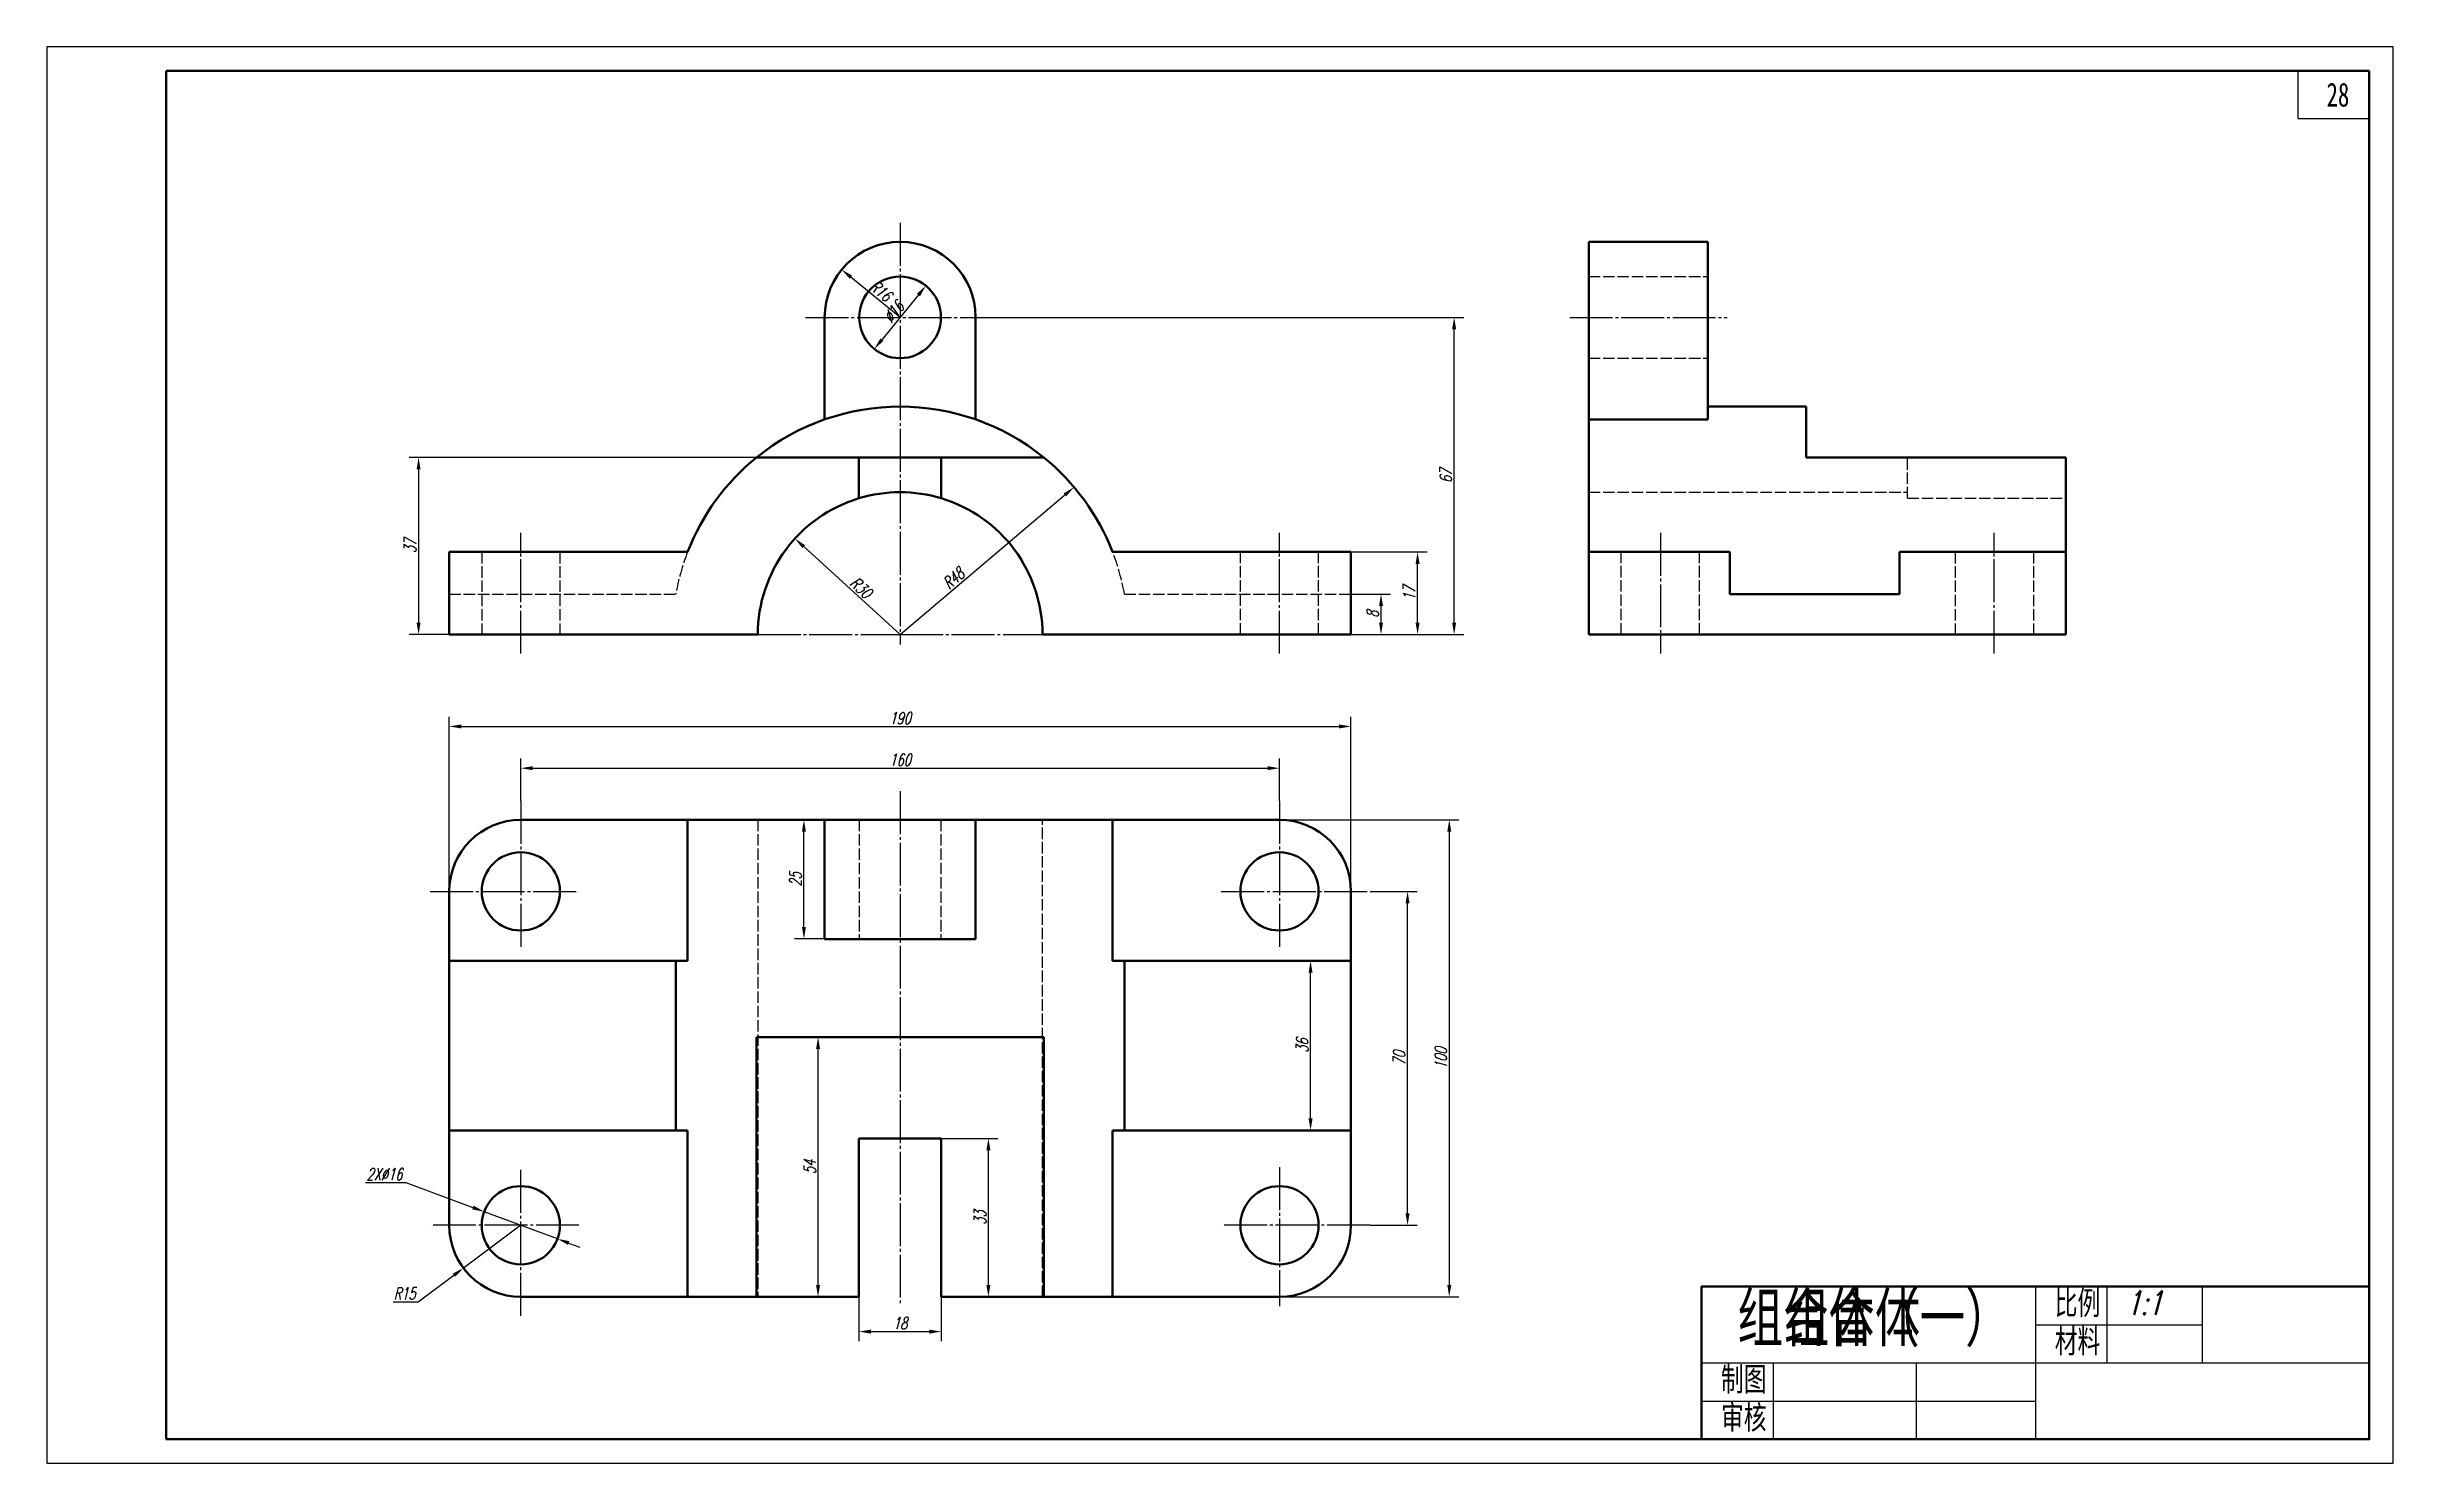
# Model space of a CAD drawing. Header units: millimetres. Extents: x 94 to 2877, y 87 to 1089.
# Drawn here: x 2384.6 to 2876.6, y 791.8 to 1088.8 of the extents above; entities that cross this region are included whole.
import ezdxf

# ---------------------------------------------------------------- set-up
doc = ezdxf.new("R2010")
doc.units = ezdxf.units.MM
doc.header["$LTSCALE"] = 0.6
doc.header["$PDMODE"] = 33
doc.header["$PDSIZE"] = 1.5
doc.linetypes.add('myCENTER', pattern=[18, 15, -1, 1, -1])
doc.linetypes.add('myHIDDEN', pattern=[5, 4, -1])
doc.layers.get('Defpoints').update_dxf_attribs({"lineweight": 20})
for name, color, linetype, lineweight in [('答案中心线', 1, 'myCENTER', 25), ('答案文字', 1, 'Continuous', 25), ('答案标注', 1, 'Continuous', 25), ('答案粗实线', 1, 'Continuous', 50), ('答案细实线', 1, 'Continuous', 25), ('答案虚线', 1, 'myHIDDEN', 25)]:
    doc.layers.add(name, color=color, linetype=linetype, lineweight=lineweight)
doc.styles.add('尺寸文字1-2.5号', font='txt.shx', dxfattribs={"width": 0.7, "oblique": 15, "height": 2.5})
doc.styles.add('标题汉字1-5号', font='', dxfattribs={"width": 0.7, "height": 5})
doc.styles.get('标题汉字1-5号').set_extended_font_data('SimSun')
doc.dimstyles.new('尺寸25', dxfattribs={"dimtxt": 2.5, "dimasz": 2.5, "dimexe": 2, "dimexo": 0, "dimgap": 0.5, "dimtad": 1, "dimdec": 0, "dimdsep": 46, "dimtxsty": '尺寸文字1-2.5号', "dimcen": 0, "dimadec": 0, "dimazin": 0, "dimtfac": 1, "dimtdec": 0, "dimtmove": 0, "dimatfit": 3, "dimfxl": 1, "dimarcsym": 0})
doc.dimstyles.new('尺寸25$3', dxfattribs={"dimtxt": 2.5, "dimasz": 2.5, "dimexe": 1, "dimexo": 0, "dimgap": 0.5, "dimtad": 1, "dimdec": 0, "dimdsep": 46, "dimtxsty": '尺寸文字1-2.5号', "dimcen": 0, "dimadec": 0, "dimazin": 0, "dimtfac": 1, "dimtdec": 0, "dimtmove": 0, "dimatfit": 1, "dimfxl": 1, "dimarcsym": 0})
doc.dimstyles.new('尺寸25$4', dxfattribs={"dimtxt": 2.5, "dimasz": 2.5, "dimexe": 1, "dimexo": 0, "dimgap": 0.5, "dimtad": 1, "dimdec": 0, "dimdsep": 46, "dimtxsty": '尺寸文字1-2.5号', "dimcen": 0, "dimadec": 0, "dimazin": 0, "dimtfac": 1, "dimtdec": 0, "dimtmove": 0, "dimatfit": 1, "dimfxl": 1, "dimarcsym": 0})
doc.dimstyles.new('水平标注25', dxfattribs={"dimtxt": 2.5, "dimasz": 2.5, "dimexe": 2, "dimexo": 0, "dimgap": 0.5, "dimtad": 1, "dimtih": 1, "dimtoh": 1, "dimdec": 0, "dimzin": 0, "dimdsep": 46, "dimtxsty": '尺寸文字1-2.5号', "dimcen": 0, "dimadec": 0, "dimazin": 0, "dimtfac": 1, "dimtdec": 0, "dimtmove": 1, "dimatfit": 3, "dimfxl": 1, "dimtolj": 1, "dimtzin": 0, "dimarcsym": 0})

msp = doc.modelspace()

# ---------------------------------------------------------------- texts
at = {"layer": '答案文字', "style": '标题汉字1-5号', "width": 0.7}
msp.add_text('28', height=5, dxfattribs=at).set_placement((2862.646, 1076.254))
at = {"layer": '答案标注', "attachment_point": 1}
for s, insert, char_height, width, style in [('{\\fSimSun|b0|i0|c134|p54;组合体（一）}', (2739.116, 827.33), 10, 59.26004, '标题汉字1-5号'), ('{\\fSimSun|b0|i0|c134|p54;组合体}', (2748.799, 827.33), 10, 59.26004, '标题汉字1-5号'), ('比例', (2805.644, 827.877), 5, 15, '标题汉字1-5号'), ('1:1', (2820.644, 827.877), 5, 15, '尺寸文字1-2.5号'), ('材料', (2805.644, 819.877), 5, 15, '标题汉字1-5号'), ('制图', (2735.644, 811.877), 5, 15, '标题汉字1-5号'), ('审核', (2735.644, 803.877), 5, 15, '标题汉字1-5号')]:
    msp.add_mtext(s, dxfattribs=dict(at, insert=insert, char_height=char_height, width=width, style=style))

# ---------------------------------------------------------------- blocks, each defined once
blk = doc.blocks.new('*D144')
at = {"layer": 'Defpoints', "color": 0}
for p in [(2483.97, 841.63), (2471.95, 832.66)]:
    blk.add_point(p, dxfattribs=at)
at = {"layer": '答案标注', "color": 0, "lineweight": -2}
for p, q in [((2483.97, 841.63), (2471.95, 832.66)), ((2462.46, 825.57), (2469.95, 831.16)), ((2457.21, 825.57), (2462.46, 825.57))]:
    blk.add_line(p, q, dxfattribs=at)
at = {"layer": '答案标注', "color": 0}
blk.add_solid([(2469.7, 831.5), (2470.2, 830.83), (2471.95, 832.66)], dxfattribs=at)
at = {"layer": '答案标注', "color": 0, "insert": (2459.59, 827.32), "char_height": 2.5, "attachment_point": 5, "style": '尺寸文字1-2.5号'}
blk.add_mtext('\\A1;R15', dxfattribs=at)
blk = doc.blocks.new('*D145')
at = {"layer": 'Defpoints', "color": 0}
for p in [(2643.06, 937.49), (2483.97, 930.66), (2643.06, 930.66)]:
    blk.add_point(p, dxfattribs=at)
at = {"layer": '答案标注', "color": 0, "lineweight": -2}
for p, q in [((2483.97, 930.66), (2483.97, 939.49)), ((2486.47, 937.49), (2640.56, 937.49)), ((2643.06, 930.66), (2643.06, 939.49))]:
    blk.add_line(p, q, dxfattribs=at)
at = {"layer": '答案标注', "color": 0}
for points in [[(2486.47, 937.91), (2486.47, 937.08), (2483.97, 937.49)], [(2640.56, 937.91), (2640.56, 937.08), (2643.06, 937.49)]]:
    blk.add_solid(points, dxfattribs=at)
at = {"layer": '答案标注', "color": 0, "insert": (2563.51, 939.24), "char_height": 2.5, "attachment_point": 5, "style": '尺寸文字1-2.5号'}
blk.add_mtext('160', dxfattribs=at)
blk = doc.blocks.new('*D146')
at = {"layer": 'Defpoints', "color": 0}
for p in [(2658.06, 946.24), (2468.97, 911.66), (2658.06, 911.66)]:
    blk.add_point(p, dxfattribs=at)
at = {"layer": '答案标注', "color": 0, "lineweight": -2}
for p, q in [((2468.97, 911.66), (2468.97, 948.24)), ((2471.47, 946.24), (2655.56, 946.24)), ((2658.06, 911.66), (2658.06, 948.24))]:
    blk.add_line(p, q, dxfattribs=at)
at = {"layer": '答案标注', "color": 0}
for points in [[(2471.47, 946.66), (2471.47, 945.83), (2468.97, 946.24)], [(2655.56, 946.66), (2655.56, 945.83), (2658.06, 946.24)]]:
    blk.add_solid(points, dxfattribs=at)
at = {"layer": '答案标注', "color": 0, "insert": (2563.51, 947.99), "char_height": 2.5, "attachment_point": 5, "style": '尺寸文字1-2.5号'}
blk.add_mtext('190', dxfattribs=at)
blk = doc.blocks.new('*D147')
at = {"layer": 'Defpoints', "color": 0}
for p in [(2476.28, 844.48), (2491.66, 838.78)]:
    blk.add_point(p, dxfattribs=at)
at = {"layer": '答案标注', "color": 0, "lineweight": -2}
for p, q in [((2451.39, 850.58), (2459.85, 850.58)), ((2459.85, 850.58), (2473.94, 845.35)), ((2491.66, 838.78), (2476.28, 844.48)), ((2494, 837.91), (2496.34, 837.04))]:
    blk.add_line(p, q, dxfattribs=at)
at = {"layer": '答案标注', "color": 0}
for points in [[(2474.08, 845.75), (2473.79, 844.96), (2476.28, 844.48)], [(2494.15, 838.3), (2493.86, 837.52), (2491.66, 838.78)]]:
    blk.add_solid(points, dxfattribs=at)
at = {"layer": '答案标注', "color": 0, "insert": (2455.37, 852.33), "char_height": 2.5, "attachment_point": 5, "style": '尺寸文字1-2.5号'}
blk.add_mtext('\\A1;2X%%c16', dxfattribs=at)
blk = doc.blocks.new('*D148')
at = {"layer": 'Defpoints', "color": 0}
for p in [(2554.87, 826.63), (2572.15, 826.63), (2572.15, 819.33)]:
    blk.add_point(p, dxfattribs=at)
at = {"layer": '答案标注', "color": 0, "lineweight": -2}
for p, q in [((2554.87, 826.63), (2554.87, 817.33)), ((2572.15, 826.63), (2572.15, 817.33)), ((2557.37, 819.33), (2569.65, 819.33))]:
    blk.add_line(p, q, dxfattribs=at)
at = {"layer": '答案标注', "color": 0}
for points in [[(2557.37, 819.74), (2557.37, 818.91), (2554.87, 819.33)], [(2569.65, 819.74), (2569.65, 818.91), (2572.15, 819.33)]]:
    blk.add_solid(points, dxfattribs=at)
at = {"layer": '答案标注', "color": 0, "insert": (2563.51, 821.08), "char_height": 2.5, "attachment_point": 5, "style": '尺寸文字1-2.5号'}
blk.add_mtext('18', dxfattribs=at)
blk = doc.blocks.new('*D149')
at = {"layer": 'Defpoints', "color": 0}
for p in [(2572.15, 859.83), (2582.02, 859.83), (2572.15, 826.63)]:
    blk.add_point(p, dxfattribs=at)
at = {"layer": '答案标注', "color": 0, "lineweight": -2}
for p, q in [((2572.15, 859.83), (2584.02, 859.83)), ((2582.02, 829.13), (2582.02, 857.33)), ((2572.15, 826.63), (2584.02, 826.63))]:
    blk.add_line(p, q, dxfattribs=at)
at = {"layer": '答案标注', "color": 0}
for points in [[(2581.6, 857.33), (2582.44, 857.33), (2582.02, 859.83)], [(2581.6, 829.13), (2582.44, 829.13), (2582.02, 826.63)]]:
    blk.add_solid(points, dxfattribs=at)
at = {"layer": '答案标注', "color": 0, "insert": (2580.27, 843.23), "char_height": 2.5, "attachment_point": 5, "rotation": 90, "style": '尺寸文字1-2.5号'}
blk.add_mtext('33', dxfattribs=at)
blk = doc.blocks.new('*D150')
at = {"layer": 'Defpoints', "color": 0}
for p in [(2662.06, 911.66), (2669.92, 911.66), (2662.06, 841.63)]:
    blk.add_point(p, dxfattribs=at)
at = {"layer": '答案标注', "color": 0, "lineweight": -2}
for p, q in [((2662.06, 911.66), (2671.92, 911.66)), ((2669.92, 844.13), (2669.92, 909.16)), ((2662.06, 841.63), (2671.92, 841.63))]:
    blk.add_line(p, q, dxfattribs=at)
at = {"layer": '答案标注', "color": 0}
for points in [[(2669.5, 909.16), (2670.34, 909.16), (2669.92, 911.66)], [(2669.5, 844.13), (2670.34, 844.13), (2669.92, 841.63)]]:
    blk.add_solid(points, dxfattribs=at)
at = {"layer": '答案标注', "color": 0, "insert": (2668.17, 876.65), "char_height": 2.5, "attachment_point": 5, "rotation": 90, "style": '尺寸文字1-2.5号'}
blk.add_mtext('70', dxfattribs=at)
blk = doc.blocks.new('*D151')
at = {"layer": 'Defpoints', "color": 0}
for p in [(2643.06, 926.66), (2643.06, 826.63), (2678.67, 826.63)]:
    blk.add_point(p, dxfattribs=at)
at = {"layer": '答案标注', "color": 0, "lineweight": -2}
for p, q in [((2643.06, 926.66), (2680.67, 926.66)), ((2678.67, 924.16), (2678.67, 829.13)), ((2643.06, 826.63), (2680.67, 826.63))]:
    blk.add_line(p, q, dxfattribs=at)
at = {"layer": '答案标注', "color": 0}
for points in [[(2678.25, 924.16), (2679.09, 924.16), (2678.67, 926.66)], [(2678.25, 829.13), (2679.09, 829.13), (2678.67, 826.63)]]:
    blk.add_solid(points, dxfattribs=at)
at = {"layer": '答案标注', "color": 0, "insert": (2676.92, 876.65), "char_height": 2.5, "attachment_point": 5, "rotation": 90, "style": '尺寸文字1-2.5号'}
blk.add_mtext('100', dxfattribs=at)
blk = doc.blocks.new('*D152')
at = {"layer": 'Defpoints', "color": 0}
for p in [(2649.59, 897.08), (2658.06, 897.08), (2658.06, 861.53)]:
    blk.add_point(p, dxfattribs=at)
at = {"layer": '答案标注', "color": 0, "lineweight": -2}
for p, q in [((2658.06, 897.08), (2647.59, 897.08)), ((2649.59, 864.03), (2649.59, 894.58)), ((2658.06, 861.53), (2647.59, 861.53))]:
    blk.add_line(p, q, dxfattribs=at)
at = {"layer": '答案标注', "color": 0}
for points in [[(2649.17, 894.58), (2650, 894.58), (2649.59, 897.08)], [(2649.17, 864.03), (2650, 864.03), (2649.59, 861.53)]]:
    blk.add_solid(points, dxfattribs=at)
at = {"layer": '答案标注', "color": 0, "insert": (2647.84, 879.3), "char_height": 2.5, "attachment_point": 5, "rotation": 90, "style": '尺寸文字1-2.5号'}
blk.add_mtext('36', dxfattribs=at)
blk = doc.blocks.new('*D153')
at = {"layer": 'Defpoints', "color": 0}
for p in [(2551.25, 1042.06), (2563.51, 1032.04)]:
    blk.add_point(p, dxfattribs=at)
at = {"layer": '答案标注', "color": 0, "lineweight": -2}
blk.add_line((2563.51, 1032.04), (2553.19, 1040.48), dxfattribs=at)
at = {"layer": '答案标注', "color": 0}
blk.add_solid([(2553.45, 1040.8), (2552.92, 1040.15), (2551.25, 1042.06)], dxfattribs=at)
at = {"layer": '答案标注', "color": 0, "insert": (2559.46, 1037.61), "char_height": 2.5, "attachment_point": 5, "rotation": 320.7541, "style": '尺寸文字1-2.5号'}
blk.add_mtext('R16', dxfattribs=at)
blk = doc.blocks.new('*D154')
at = {"layer": 'Defpoints', "color": 0}
for p in [(2541.46, 985.64), (2563.51, 965.52)]:
    blk.add_point(p, dxfattribs=at)
at = {"layer": '答案标注', "color": 0, "lineweight": -2}
blk.add_line((2563.51, 965.52), (2543.3, 983.95), dxfattribs=at)
at = {"layer": '答案标注', "color": 0}
blk.add_solid([(2543.58, 984.26), (2543.02, 983.64), (2541.46, 985.64)], dxfattribs=at)
at = {"layer": '答案标注', "color": 0, "insert": (2555.29, 975.38), "char_height": 2.5, "attachment_point": 5, "rotation": 317.6286, "style": '尺寸文字1-2.5号'}
blk.add_mtext('R30', dxfattribs=at)
blk = doc.blocks.new('*D155')
at = {"layer": 'Defpoints', "color": 0}
for p in [(2599.98, 996.43), (2563.51, 965.52)]:
    blk.add_point(p, dxfattribs=at)
at = {"layer": '答案标注', "color": 0, "lineweight": -2}
blk.add_line((2563.51, 965.52), (2598.08, 994.82), dxfattribs=at)
at = {"layer": '答案标注', "color": 0}
blk.add_solid([(2597.81, 995.14), (2598.35, 994.5), (2599.98, 996.43)], dxfattribs=at)
at = {"layer": '答案标注', "color": 0, "insert": (2574.68, 977.28), "char_height": 2.5, "attachment_point": 5, "rotation": 40.2907, "style": '尺寸文字1-2.5号'}
blk.add_mtext('R48', dxfattribs=at)
blk = doc.blocks.new('*D156')
at = {"layer": 'Defpoints', "color": 0}
for p in [(2568.92, 1038.67), (2558.1, 1025.41)]:
    blk.add_point(p, dxfattribs=at)
at = {"layer": '答案标注', "color": 0, "lineweight": -2}
blk.add_line((2567.34, 1036.74), (2559.68, 1027.34), dxfattribs=at)
at = {"layer": '答案标注', "color": 0}
for points in [[(2567.02, 1037), (2567.67, 1036.47), (2568.92, 1038.67)], [(2559.36, 1027.61), (2560, 1027.08), (2558.1, 1025.41)]]:
    blk.add_solid(points, dxfattribs=at)
at = {"layer": '答案标注', "color": 0, "insert": (2562.16, 1033.15), "char_height": 2.5, "attachment_point": 5, "rotation": 50.7905, "style": '尺寸文字1-2.5号'}
blk.add_mtext('%%c16', dxfattribs=at)
blk = doc.blocks.new('*D157')
at = {"layer": 'Defpoints', "color": 0}
for p in [(2658.06, 974), (2664.36, 974), (2658.06, 965.52)]:
    blk.add_point(p, dxfattribs=at)
at = {"layer": '答案标注', "color": 0, "lineweight": -2}
for p, q in [((2658.06, 974), (2666.36, 974)), ((2664.36, 968.02), (2664.36, 971.5)), ((2658.06, 965.52), (2666.36, 965.52))]:
    blk.add_line(p, q, dxfattribs=at)
at = {"layer": '答案标注', "color": 0}
for points in [[(2663.94, 971.5), (2664.77, 971.5), (2664.36, 974)], [(2663.94, 968.02), (2664.77, 968.02), (2664.36, 965.52)]]:
    blk.add_solid(points, dxfattribs=at)
at = {"layer": '答案标注', "color": 0, "insert": (2662.61, 969.76), "char_height": 2.5, "attachment_point": 5, "rotation": 90, "style": '尺寸文字1-2.5号'}
blk.add_mtext('8', dxfattribs=at)
blk = doc.blocks.new('*D158')
at = {"layer": 'Defpoints', "color": 0}
for p in [(2658.06, 982.84), (2672.02, 982.84), (2658.06, 965.52)]:
    blk.add_point(p, dxfattribs=at)
at = {"layer": '答案标注', "color": 0, "lineweight": -2}
for p, q in [((2658.06, 982.84), (2674.02, 982.84)), ((2672.02, 968.02), (2672.02, 980.34)), ((2658.06, 965.52), (2674.02, 965.52))]:
    blk.add_line(p, q, dxfattribs=at)
at = {"layer": '答案标注', "color": 0}
for points in [[(2671.61, 980.34), (2672.44, 980.34), (2672.02, 982.84)], [(2671.61, 968.02), (2672.44, 968.02), (2672.02, 965.52)]]:
    blk.add_solid(points, dxfattribs=at)
at = {"layer": '答案标注', "color": 0, "insert": (2670.27, 974.18), "char_height": 2.5, "attachment_point": 5, "rotation": 90, "style": '尺寸文字1-2.5号'}
blk.add_mtext('17', dxfattribs=at)
blk = doc.blocks.new('*D159')
at = {"layer": 'Defpoints', "color": 0}
for p in [(2583.35, 1032.04), (2679.69, 1032.04), (2658.68, 965.52)]:
    blk.add_point(p, dxfattribs=at)
at = {"layer": '答案标注', "color": 0, "lineweight": -2}
for p, q in [((2583.35, 1032.04), (2681.69, 1032.04)), ((2679.69, 968.02), (2679.69, 1029.54)), ((2658.68, 965.52), (2681.69, 965.52))]:
    blk.add_line(p, q, dxfattribs=at)
at = {"layer": '答案标注', "color": 0}
for points in [[(2679.27, 1029.54), (2680.11, 1029.54), (2679.69, 1032.04)], [(2679.27, 968.02), (2680.11, 968.02), (2679.69, 965.52)]]:
    blk.add_solid(points, dxfattribs=at)
at = {"layer": '答案标注', "color": 0, "insert": (2677.94, 998.78), "char_height": 2.5, "attachment_point": 5, "rotation": 90, "style": '尺寸文字1-2.5号'}
blk.add_mtext('67', dxfattribs=at)
blk = doc.blocks.new('*D160')
at = {"layer": 'Defpoints', "color": 0}
for p in [(2533.38, 1002.64), (2462.53, 965.52), (2468.97, 965.52)]:
    blk.add_point(p, dxfattribs=at)
at = {"layer": '答案标注', "color": 0, "lineweight": -2}
for p, q in [((2533.38, 1002.64), (2460.53, 1002.64)), ((2462.53, 1000.14), (2462.53, 968.02)), ((2468.97, 965.52), (2460.53, 965.52))]:
    blk.add_line(p, q, dxfattribs=at)
at = {"layer": '答案标注', "color": 0}
for points in [[(2462.11, 1000.14), (2462.95, 1000.14), (2462.53, 1002.64)], [(2462.11, 968.02), (2462.95, 968.02), (2462.53, 965.52)]]:
    blk.add_solid(points, dxfattribs=at)
at = {"layer": '答案标注', "color": 0, "insert": (2460.78, 984.08), "char_height": 2.5, "attachment_point": 5, "rotation": 90, "style": '尺寸文字1-2.5号'}
blk.add_mtext('37', dxfattribs=at)
blk = doc.blocks.new('*D161')
at = {"layer": 'Defpoints', "color": 0}
for p in [(2546.3, 881.08), (2563.51, 881.08), (2554.87, 826.63)]:
    blk.add_point(p, dxfattribs=at)
at = {"layer": '答案标注', "color": 0, "lineweight": -2}
for p, q in [((2563.51, 881.08), (2544.3, 881.08)), ((2546.3, 829.13), (2546.3, 878.58)), ((2554.87, 826.63), (2544.3, 826.63))]:
    blk.add_line(p, q, dxfattribs=at)
at = {"layer": '答案标注', "color": 0}
for points in [[(2545.88, 878.58), (2546.72, 878.58), (2546.3, 881.08)], [(2545.88, 829.13), (2546.72, 829.13), (2546.3, 826.63)]]:
    blk.add_solid(points, dxfattribs=at)
at = {"layer": '答案标注', "color": 0, "insert": (2544.55, 853.86), "char_height": 2.5, "attachment_point": 5, "rotation": 90, "style": '尺寸文字1-2.5号'}
blk.add_mtext('54', dxfattribs=at)
blk = doc.blocks.new('*D162')
at = {"layer": 'Defpoints', "color": 0}
for p in [(2543.34, 926.66), (2547.68, 926.66), (2547.68, 901.67)]:
    blk.add_point(p, dxfattribs=at)
at = {"layer": '答案标注', "color": 0, "lineweight": -2}
for p, q in [((2547.68, 926.66), (2541.34, 926.66)), ((2543.34, 904.17), (2543.34, 924.16)), ((2547.68, 901.67), (2541.34, 901.67))]:
    blk.add_line(p, q, dxfattribs=at)
at = {"layer": '答案标注', "color": 0}
for points in [[(2542.92, 924.16), (2543.75, 924.16), (2543.34, 926.66)], [(2542.92, 904.17), (2543.75, 904.17), (2543.34, 901.67)]]:
    blk.add_solid(points, dxfattribs=at)
at = {"layer": '答案标注', "color": 0, "insert": (2541.59, 914.16), "char_height": 2.5, "attachment_point": 5, "rotation": 90, "style": '尺寸文字1-2.5号'}
blk.add_mtext('25', dxfattribs=at)

# ---------------------------------------------------------------- dimensions: what is measured, and where the dimension line sits
at = {"layer": '答案标注'}
dim = msp.add_radius_dim(center=(2563.512, 1032.04), mpoint=(2551.25, 1042.057), text='R16', dimstyle='尺寸25$4', dxfattribs=at)
dim.commit()
dim.dimension.update_dxf_attribs({"geometry": '*D153', "text_midpoint": (2559.456, 1037.613)})
dim = msp.add_diameter_dim_2p(p1=(2568.924, 1038.673), p2=(2558.101, 1025.407), text='%%c16', dimstyle='尺寸25$3', dxfattribs=at)
dim.commit()
dim.dimension.update_dxf_attribs({"geometry": '*D156', "text_midpoint": (2562.156, 1033.146)})
for base, p1, p2, text, picture, middle in [((2679.69, 1032.04), (2658.682, 965.516), (2583.346, 1032.04), '67', '*D159', (2677.94, 998.778)), ((2462.53, 965.516), (2533.384, 1002.642), (2468.968, 965.516), '37', '*D160', (2460.78, 984.079)), ((2672.024, 982.845), (2658.057, 965.516), (2658.057, 982.845), '17', '*D158', (2670.274, 974.18)), ((2664.357, 973.999), (2658.057, 965.516), (2658.057, 973.999), '8', '*D157', (2662.607, 969.757)), ((2543.337, 926.658), (2547.678, 901.667), (2547.678, 926.658), '25', '*D162', (2541.587, 914.162)), ((2678.67, 826.633), (2643.057, 926.658), (2643.057, 826.633), '100', '*D151', (2676.92, 876.645)), ((2669.919, 911.658), (2662.057, 841.633), (2662.057, 911.658), '70', '*D150', (2668.169, 876.645)), ((2649.586, 897.084), (2658.057, 861.526), (2658.057, 897.084), '36', '*D152', (2647.836, 879.305)), ((2546.301, 881.079), (2554.875, 826.633), (2563.512, 881.079), '54', '*D161', (2544.551, 853.856)), ((2582.02, 859.826), (2572.15, 826.633), (2572.15, 859.826), '33', '*D149', (2580.27, 843.229))]:
    dim = msp.add_linear_dim(base=base, p1=p1, p2=p2, angle=90, text=text, dimstyle='尺寸25', dxfattribs=at)
    dim.commit()
    dim.dimension.update_dxf_attribs({"geometry": picture, "text_midpoint": middle})
for center, mpoint, text, dimstyle, picture, middle in [((2563.512, 965.516), (2599.983, 996.435), 'R48', '尺寸25$4', '*D155', (2575.813, 975.944)), ((2563.512, 965.516), (2541.455, 985.636), 'R30', '尺寸25$4', '*D154', (2554.113, 974.089)), ((2483.968, 841.633), (2471.949, 832.657), 'R15', '水平标注25', '*D144', (2462.465, 825.574))]:
    dim = msp.add_radius_dim(center=center, mpoint=mpoint, text=text, dimstyle=dimstyle, dxfattribs=at)
    dim.commit()
    dim.dimension.update_dxf_attribs({"geometry": picture, "text_midpoint": middle, "dimtype": 164})
for base, p1, p2, text, picture, middle in [((2658.057, 946.244), (2468.968, 911.658), (2658.057, 911.658), '190', '*D146', (2563.512, 947.994)), ((2643.057, 937.495), (2483.968, 930.658), (2643.057, 930.658), '160', '*D145', (2563.512, 939.245)), ((2572.15, 819.327), (2554.875, 826.633), (2572.15, 826.633), '18', '*D148', (2563.512, 821.077))]:
    dim = msp.add_linear_dim(base=base, p1=p1, p2=p2, text=text, dimstyle='尺寸25', dxfattribs=at)
    dim.commit()
    dim.dimension.update_dxf_attribs({"geometry": picture, "text_midpoint": middle})
dim = msp.add_diameter_dim_2p(p1=(2491.656, 838.78), p2=(2476.279, 844.485), text='2X%%c16', dimstyle='水平标注25', dxfattribs=at)
dim.commit()
dim.dimension.update_dxf_attribs({"geometry": '*D147', "text_midpoint": (2459.852, 850.579), "dimtype": 163})

# ---------------------------------------------------------------- linework, layer by layer
at = {"layer": '答案中心线'}
for p, q in [((2563.512, 1051.874), (2563.512, 963.425)), ((2543.678, 1032.04), (2583.346, 1032.04)), ((2703.933, 1032.04), (2736.925, 1032.04)), ((2483.968, 961.516), (2483.968, 986.845)), ((2643.057, 961.516), (2643.057, 986.845)), ((2722.933, 986.845), (2722.933, 961.516)), ((2792.959, 961.516), (2792.959, 986.845)), ((2533.657, 965.516), (2563.512, 965.516)), ((2563.512, 965.516), (2593.368, 965.516)), ((2483.968, 930.658), (2483.968, 899.457)), ((2563.512, 932.658), (2563.512, 825.298)), ((2643.057, 930.658), (2643.057, 899.457)), ((2464.968, 911.658), (2496.168, 911.658)), ((2630.856, 911.658), (2662.057, 911.658)), ((2483.968, 822.633), (2483.968, 853.833)), ((2643.057, 853.833), (2643.057, 824.633)), ((2496.168, 841.633), (2464.968, 841.633)), ((2662.057, 841.633), (2630.856, 841.633))]:
    msp.add_line(p, q, dxfattribs=at)
at = {"layer": '答案粗实线'}
for p, q in [((2871.59, 1083.758), (2409.59, 1083.758)), ((2409.59, 1083.758), (2409.59, 796.758)), ((2871.59, 796.758), (2871.59, 1083.758)), ((2483.968, 926.658), (2518.95, 926.658)), ((2547.678, 926.658), (2518.95, 926.658)), ((2518.95, 926.658), (2518.95, 897.084)), ((2579.346, 926.658), (2547.678, 926.658)), ((2547.678, 926.658), (2547.678, 901.667)), ((2608.074, 926.658), (2579.346, 926.658)), ((2579.346, 926.658), (2579.346, 901.667)), ((2608.074, 897.084), (2608.074, 926.658)), ((2608.074, 926.658), (2643.057, 926.658)), ((2468.968, 897.084), (2468.968, 911.658)), ((2658.057, 911.658), (2658.057, 897.084)), ((2547.678, 901.667), (2579.346, 901.667)), ((2468.968, 861.526), (2468.968, 897.084)), ((2468.968, 897.084), (2518.95, 897.084)), ((2516.458, 897.084), (2516.458, 861.526)), ((2608.074, 897.084), (2658.057, 897.084)), ((2610.567, 861.526), (2610.567, 897.084)), ((2658.057, 897.084), (2658.057, 861.526)), ((2533.384, 881.079), (2593.641, 881.079)), ((2533.384, 826.633), (2533.384, 881.079)), ((2593.641, 881.079), (2593.641, 826.633)), ((2468.968, 841.633), (2468.968, 861.526)), ((2518.95, 861.526), (2468.968, 861.526)), ((2518.95, 861.526), (2518.95, 826.633)), ((2608.074, 826.633), (2608.074, 861.526)), ((2658.057, 861.526), (2608.074, 861.526)), ((2658.057, 861.526), (2658.057, 841.633)), ((2554.875, 859.826), (2572.15, 859.826)), ((2554.875, 826.633), (2554.875, 859.826)), ((2572.15, 859.826), (2572.15, 826.633)), ((2518.95, 826.633), (2483.968, 826.633)), ((2518.95, 826.633), (2533.384, 826.633)), ((2554.875, 826.633), (2533.384, 826.633)), ((2593.641, 826.633), (2572.15, 826.633)), ((2593.641, 826.633), (2608.074, 826.633)), ((2643.057, 826.633), (2608.074, 826.633)), ((2409.59, 796.758), (2871.59, 796.758))]:
    msp.add_line(p, q, dxfattribs=at)
at = {"layer": '答案粗实线', "extrusion": (0, 1, 0)}
for p, q in [((2707.933, 1047.874), (2732.925, 1047.874)), ((2707.933, 1047.874), (2707.933, 1032.04)), ((2732.925, 1032.04), (2732.925, 1047.874)), ((2547.678, 1010.631), (2547.678, 1032.04)), ((2579.346, 1032.04), (2579.346, 1010.631)), ((2707.933, 1010.631), (2707.933, 1032.04)), ((2732.925, 1010.631), (2732.925, 1032.04)), ((2707.933, 1010.631), (2732.925, 1010.631)), ((2707.933, 1010.631), (2707.933, 982.845)), ((2732.925, 1013.329), (2753.512, 1013.329)), ((2753.512, 1002.642), (2753.512, 1013.329)), ((2554.875, 1002.642), (2533.384, 1002.642)), ((2554.875, 1002.642), (2572.15, 1002.642)), ((2554.875, 994.094), (2554.875, 1002.642)), ((2572.15, 1002.642), (2572.15, 994.094)), ((2593.641, 1002.642), (2572.15, 1002.642)), ((2807.959, 1002.642), (2753.512, 1002.642)), ((2807.959, 982.845), (2807.959, 1002.642)), ((2468.968, 982.845), (2468.968, 965.516)), ((2483.968, 982.845), (2468.968, 982.845)), ((2518.95, 982.845), (2483.968, 982.845)), ((2643.057, 982.845), (2608.074, 982.845)), ((2658.057, 982.845), (2643.057, 982.845)), ((2658.057, 965.516), (2658.057, 982.845)), ((2707.933, 982.845), (2707.933, 965.516)), ((2722.933, 982.845), (2707.933, 982.845)), ((2737.507, 982.845), (2722.933, 982.845)), ((2737.507, 973.999), (2737.507, 982.845)), ((2792.959, 982.845), (2773.066, 982.845)), ((2773.066, 982.845), (2773.066, 973.999)), ((2807.959, 982.845), (2792.959, 982.845)), ((2807.959, 965.516), (2807.959, 982.845)), ((2773.066, 973.999), (2737.507, 973.999)), ((2468.968, 965.516), (2483.968, 965.516)), ((2483.968, 965.516), (2533.657, 965.516)), ((2593.368, 965.516), (2643.057, 965.516)), ((2643.057, 965.516), (2658.057, 965.516)), ((2707.933, 965.516), (2722.933, 965.516)), ((2722.933, 965.516), (2792.959, 965.516)), ((2792.959, 965.516), (2807.959, 965.516))]:
    msp.add_line(p, q, dxfattribs=at)
at = {"layer": '答案粗实线'}
msp.add_lwpolyline([(2731.59, 796.758), (2871.59, 796.758), (2871.59, 828.758), (2731.59, 828.758)], close=True, dxfattribs=at)
for centre, radius in [((2563.512, 1032.04), 8.56), ((2483.968, 911.658), 8.201), ((2643.057, 911.658), 8.201), ((2483.968, 841.633), 8.201), ((2643.057, 841.633), 8.201)]:
    msp.add_circle(centre, radius, dxfattribs=at)
for centre, radius, start, end in [((2563.512, 1032.04), 15.834, 360, 180), ((2563.512, 965.516), 47.813, 50.93979, 129.06021), ((2563.512, 965.516), 47.813, 129.06021, 158.7501), ((2563.512, 965.516), 47.813, 21.2499, 50.93979), ((2563.512, 965.516), 29.856, 106.81721, 180), ((2563.512, 965.516), 29.856, 73.18279, 106.81721), ((2563.512, 965.516), 29.856, 0, 73.18279), ((2483.968, 911.658), 15, 90, 180), ((2643.057, 911.658), 15, 0, 90), ((2483.968, 841.633), 15, 180, 270), ((2643.057, 841.633), 15, 270, 0)]:
    msp.add_arc(centre, radius, start, end, dxfattribs=at)
at = {"layer": '答案细实线'}
for p, q in [((2856.59, 1083.758), (2856.59, 1073.758)), ((2856.59, 1073.758), (2871.59, 1073.758)), ((2801.59, 828.758), (2801.59, 796.758)), ((2816.59, 828.758), (2816.59, 812.758)), ((2836.59, 828.758), (2836.59, 812.758)), ((2801.59, 820.758), (2836.59, 820.758)), ((2731.59, 812.758), (2871.59, 812.758)), ((2746.59, 812.758), (2746.59, 796.758)), ((2776.59, 812.758), (2776.59, 796.758)), ((2731.59, 804.758), (2801.59, 804.758))]:
    msp.add_line(p, q, dxfattribs=at)
msp.add_lwpolyline([(2384.59, 791.758), (2876.59, 791.758), (2876.59, 1088.758), (2384.59, 1088.758)], close=True, dxfattribs=at)
at = {"layer": '答案虚线', "extrusion": (0, 1, 0)}
for p, q in [((2707.933, 1040.6), (2732.925, 1040.6)), ((2707.933, 1023.48), (2732.925, 1023.48)), ((2774.765, 994.094), (2774.765, 1002.642)), ((2707.933, 995.371), (2774.765, 995.371)), ((2774.765, 994.094), (2807.959, 994.094)), ((2475.767, 982.845), (2475.767, 965.516)), ((2492.168, 982.845), (2492.168, 965.516)), ((2634.856, 965.516), (2634.856, 982.845)), ((2651.257, 965.516), (2651.257, 982.845)), ((2714.733, 965.516), (2714.733, 982.845)), ((2731.134, 965.516), (2731.134, 982.845)), ((2784.758, 982.845), (2784.758, 965.516)), ((2801.159, 982.845), (2801.159, 965.516)), ((2468.968, 973.999), (2516.458, 973.999)), ((2610.567, 973.999), (2658.057, 973.999))]:
    msp.add_line(p, q, dxfattribs=at)
at = {"layer": '答案虚线'}
for p, q in [((2533.657, 926.658), (2533.657, 826.633)), ((2554.952, 926.658), (2554.952, 901.667)), ((2572.072, 926.658), (2572.072, 901.667)), ((2593.368, 826.633), (2593.368, 926.658))]:
    msp.add_line(p, q, dxfattribs=at)
for start, end in [(158.7501, 169.78057), (10.21943, 21.2499)]:
    msp.add_arc((2563.512, 965.516), 47.813, start, end, dxfattribs=at)

msp.set_redraw_order([(e.dxf.handle, doc.entitydb.next_handle()) for e in msp.query("TEXT MTEXT ATTDEF DIMENSION ARC_DIMENSION")])  # texts and dimensions are drawn at this point

doc.saveas('drawing.dxf')
